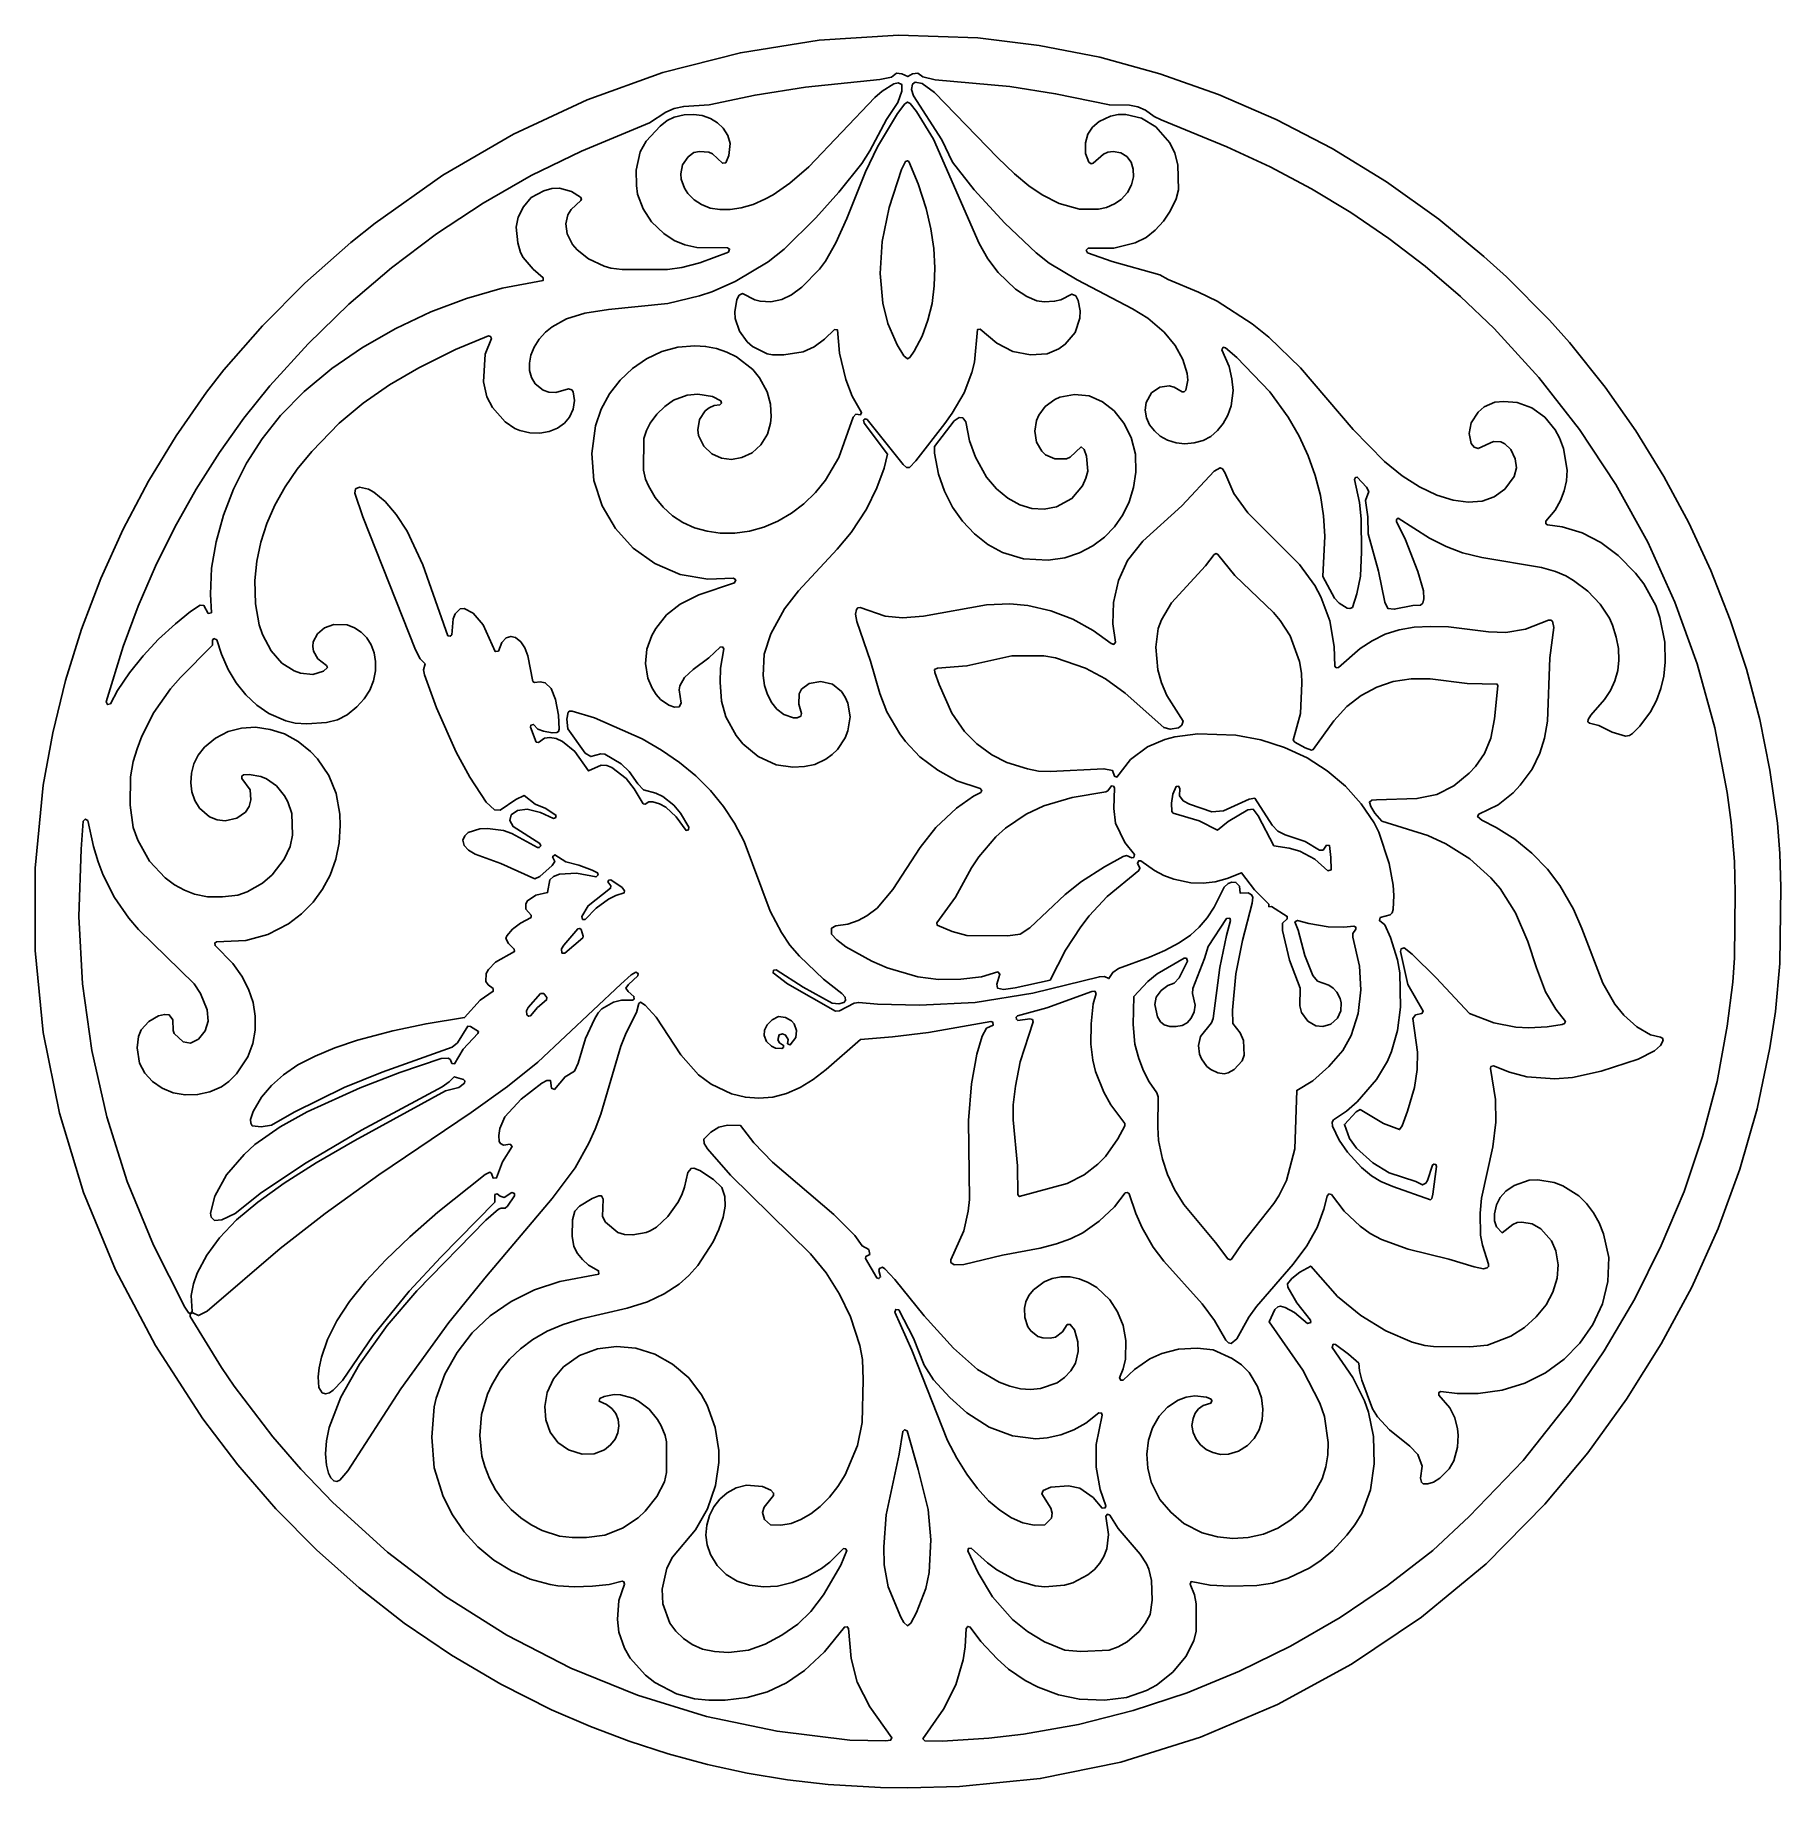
# Model space of a CAD drawing. Header units: metres. Extents: x 3 to 297, y 2 to 297.
import ezdxf

# ---------------------------------------------------------------- set-up
doc = ezdxf.new("R2010")
doc.units = ezdxf.units.M

msp = doc.modelspace()

# ---------------------------------------------------------------- linework, layer by layer
at = {"layer": 'CUT'}
for points in [[(150.0933, 2.0166), (145.475, 2.0756), (136.6701, 2.6045), (129.8243, 3.3944), (123.0274, 4.5125), (116.3369, 5.9509), (109.7256, 7.7354), (103.1642, 9.8831), (96.6393, 12.3409), (90.1052, 15.1667), (81.532, 19.4972), (73.2362, 24.3806), (65.2857, 29.7798), (57.708, 35.6898), (50.501, 42.1317), (43.6649, 49.0278), (37.3002, 56.391), (31.3611, 64.1733), (23.3832, 76.4897), (16.6932, 89.2206), (11.2939, 102.2742), (7.2432, 115.6234), (4.5128, 129.2071), (3.1298, 143.0078), (3.1317, 156.885), (4.4824, 170.8466), (6.0964, 179.6754), (8.268, 188.4467), (10.9681, 197.1314), (14.2158, 205.6455), (17.9702, 213.9482), (22.2356, 222.0084), (26.8874, 229.6737), (32.0229, 236.9823), (34.9397, 240.7537), (41.4236, 248.1757), (48.5812, 255.3621), (56.317, 262.1895), (60.3813, 265.4579), (71.7657, 273.5352), (83.7055, 280.4605), (96.0846, 286.2412), (108.8463, 290.8196), (121.902, 294.166), (135.1336, 296.2801), (148.5228, 297.1334), (161.8641, 296.6652), (172.1955, 295.4001), (182.4068, 293.4036), (192.498, 290.6158), (202.4147, 287.1232), (212.0947, 282.8983), (221.5163, 278.0119), (230.6704, 272.4091), (239.4908, 266.147), (247.0772, 259.8787), (250.8725, 256.407), (258.1073, 249.1135), (261.4922, 245.3459), (267.4967, 237.877), (272.6592, 230.4862), (277.3654, 222.8385), (281.5787, 214.997), (285.3053, 206.9587), (288.5705, 198.6926), (291.2983, 190.3606), (293.5274, 181.9102), (295.2276, 173.3785), (296.5162, 164.4458), (296.9287, 159.3523), (297.1045, 153.6895), (296.9279, 140.84), (296.1659, 132.7518), (295.2241, 126.6027), (293.0808, 116.3319), (290.1843, 106.2088), (286.5179, 96.2039), (282.0764, 86.3498), (276.9422, 76.7874), (271.1191, 67.4822), (264.5614, 58.4543), (257.3412, 49.798), (247.4502, 39.7633), (236.5668, 30.7816), (224.8028, 22.8584), (212.3293, 16.0921), (199.3681, 10.5916), (185.9797, 6.3841), (172.3928, 3.5986), (158.8146, 2.2817), (150.0933, 2.0166)], [(11.9963, 164.8889), (11.5777, 165.1468), (11.2394, 164.79), (10.9028, 160.0874), (10.5235, 148.7256), (11.1101, 137.4054), (12.6908, 126.145), (15.2078, 115.0296), (18.6608, 104.0897), (23.0497, 93.3841), (28.3308, 82.9385), (29.0483, 81.9268), (29.3758, 81.9563), (29.5643, 82.2257), (29.4421, 84.9421), (29.8003, 86.9014), (30.406, 88.6734), (32.037, 91.7184), (34.1893, 94.627), (37.0514, 97.6388), (40.664, 100.6627), (45.0775, 103.8486), (50.4796, 107.2844), (56.9714, 111.0446), (72.2479, 119.4007), (74.5035, 119.9345), (75.4279, 120.6982), (75.5017, 121.0535), (75.2859, 121.3021), (73.7146, 121.7566), (72.8615, 120.8748), (71.6618, 120.0442), (58.1079, 112.7548), (48.7765, 107.2848), (41.2347, 102.2575), (36.851, 98.7291), (34.5727, 97.6908), (33.3665, 97.5454), (32.8004, 98.1392), (32.6904, 98.8086), (33.4188, 101.6731), (35.3509, 105.2279), (38.3591, 108.6749), (40.1621, 110.328), (44.3744, 113.3303), (48.9555, 115.8257), (57.8626, 119.8691), (64.53, 122.454), (71.538, 124.8001), (72.7584, 124.8547), (73.0986, 124.5919), (73.325, 124.0015), (73.7837, 123.9424), (75.2047, 126.4134), (77.7107, 129.0321), (77.7979, 129.3926), (76.4311, 130.2383), (76.0098, 130.2826), (74.2446, 127.4725), (73.3727, 126.7592), (61.6016, 122.5003), (55.1658, 119.9263), (46.772, 115.8027), (42.9552, 113.601), (41.2137, 113.3154), (39.6899, 113.5145), (39.4365, 113.9108), (39.4007, 114.5409), (39.842, 115.9233), (41.2548, 118.305), (42.9167, 120.2933), (44.9788, 122.0841), (47.4036, 123.7366), (50.2884, 125.2362), (53.6101, 126.6168), (57.402, 127.9093), (63.3533, 129.4922), (68.9587, 130.666), (75.4595, 131.7111), (78.0769, 134.6239), (80.2898, 136.1584), (80.2479, 136.5896), (79.4003, 137.246), (79.0532, 137.7939), (79.1124, 139.1215), (79.4766, 139.8032), (80.6724, 141.0252), (83.8366, 142.8378), (83.8127, 143.2364), (82.836, 144.2129), (82.4178, 145.0273), (82.5731, 145.5059), (83.5192, 146.5961), (84.8643, 147.6379), (86.6635, 148.5696), (86.6548, 148.9736), (85.7831, 149.9496), (85.7772, 150.8708), (86.0496, 151.3857), (87.4457, 152.2979), (89.4215, 152.7486), (89.8315, 154.9012), (90.4404, 155.4485), (91.4093, 155.876), (94.2791, 156.0379), (97.5883, 155.3972), (97.9667, 155.7212), (97.819, 156.0971), (96.9263, 156.5415), (94.7067, 157.3797), (92.4945, 157.9523), (90.6335, 159.115), (90.2598, 158.7972), (90.649, 157.9931), (90.2256, 157.3138), (88.1436, 155.4939), (87.2862, 155.0987), (81.5336, 157.6604), (77.2234, 159.2154), (76.1008, 159.9133), (75.3775, 160.7022), (75.153, 161.6098), (75.4739, 162.3092), (76.0715, 162.8795), (78.021, 163.5036), (79.3093, 163.5674), (81.9988, 163.1873), (83.4098, 162.7111), (87.7115, 160.3555), (88.0132, 160.3356), (88.272, 160.6483), (88.1431, 160.9975), (83.6482, 163.8804), (83.0848, 164.8747), (83.3036, 165.8463), (84.3386, 166.6054), (86.0073, 166.792), (88.2094, 166.2575), (90.4051, 165.2522), (90.7558, 165.357), (90.8563, 165.7434), (89.1424, 166.9057), (87.3281, 167.6714), (85.4861, 169.1012), (84.1088, 168.4081), (81.4604, 166.6624), (80.5059, 166.6858), (79.1036, 167.9873), (76.345, 172.2134), (74.0469, 176.4272), (70.7346, 183.8433), (68.7077, 189.3938), (68.5503, 190.2868), (68.8108, 191.2605), (67.9862, 192.1075), (67.1873, 193.634), (58.3374, 215.9938), (56.9786, 220.0309), (57.1134, 220.7092), (57.7348, 220.9906), (59.2621, 220.6663), (60.1653, 220.1507), (62.0653, 218.6013), (63.9551, 216.4139), (65.7737, 213.5978), (68.4003, 207.963), (72.6542, 196.0061), (73.0373, 195.9114), (73.2969, 196.1634), (73.5309, 198.8285), (73.8525, 199.6767), (74.7345, 200.5346), (75.3991, 200.5702), (76.8753, 199.7795), (78.5898, 197.8589), (80.6189, 193.3372), (81.1418, 193.4308), (81.7304, 194.837), (82.4477, 195.6325), (83.2539, 195.8833), (84.0344, 195.7044), (84.9056, 194.993), (85.5858, 193.9841), (86.1286, 192.5991), (86.9234, 188.3054), (87.2267, 188.1089), (88.2065, 188.2367), (89.0297, 188.0839), (90.0436, 187.1374), (90.7909, 185.2903), (91.2901, 182.6193), (91.3787, 180.2893), (91.2521, 179.8748), (90.985, 179.7171), (90.1963, 179.6466), (88.7295, 179.9188), (87.7704, 180.297), (87.0717, 181.0673), (86.6196, 180.967), (86.5368, 180.6101), (87.5164, 178.1108), (87.8787, 178.0365), (88.9093, 178.7513), (89.8129, 178.891), (90.8567, 178.6754), (91.9196, 178.1903), (94.0087, 176.49), (96.3092, 173.2511), (98.4444, 174.2317), (99.3966, 174.1385), (100.2215, 173.8191), (102.648, 171.9828), (104.0233, 170.2267), (105.5313, 167.711), (105.8519, 167.6381), (106.4934, 168.0135), (107.1556, 168.0468), (108.2798, 167.7221), (109.3139, 167.1504), (111.0677, 165.5284), (112.7561, 163.2242), (113.1777, 163.3444), (113.2211, 163.7807), (111.8105, 166.1238), (110.6697, 167.4698), (108.8191, 168.9348), (107.6294, 169.4979), (105.5946, 170.0562), (104.6053, 171.0752), (103.1648, 173.161), (101.8377, 174.4323), (99.045, 176.041), (98.3962, 176.1064), (96.7055, 175.6596), (95.7757, 176.2417), (92.8262, 180.3249), (92.6611, 181.9814), (92.9082, 183.1149), (93.1363, 183.3071), (93.5469, 183.2777), (97.3214, 182.195), (105.3456, 178.6256), (108.6123, 176.7589), (111.6176, 174.6689), (114.3834, 172.4049), (116.8602, 169.931), (119.0438, 167.249), (120.9308, 164.4219), (122.5268, 161.3824), (126.9262, 149.656), (128.7977, 146.0586), (130.2358, 143.93), (131.8201, 142.0798), (135.8904, 138.1549), (138.9669, 135.7832), (139.5237, 135.1515), (139.5893, 134.5713), (139.3252, 134.2771), (138.4491, 134.005), (137.3451, 134.1637), (132.4573, 136.8139), (127.9031, 139.7591), (127.4707, 139.6889), (127.3923, 139.2259), (129.8492, 137.3978), (137.9164, 132.7879), (138.5951, 132.8748), (141.056, 134.1322), (141.8305, 134.2711), (144.9858, 133.9494), (152.0433, 133.8038), (161.409, 134.2428), (171.1132, 135.8216), (182.3462, 138.5776), (183.2115, 138.608), (183.9616, 138.2872), (184.5964, 139.3068), (185.5704, 139.9818), (190.7848, 141.8722), (193.377, 143.0077), (195.7734, 144.3223), (197.6733, 145.6168), (199.1646, 146.9624), (200.4918, 148.5227), (201.649, 150.2895), (203.3694, 153.6736), (204.0106, 154.3146), (204.6282, 154.5166), (205.3292, 154.4598), (205.9437, 153.8343), (206.0746, 152.6419), (207.3717, 152.7296), (207.9621, 152.3916), (208.1575, 151.9848), (208.0943, 151.0028), (206.4242, 144.6741), (205.3451, 139.1032), (204.7315, 132.9732), (204.8101, 130.7039), (206.0266, 129.1199), (206.5989, 127.877), (206.7239, 125.3862), (206.3869, 124.4123), (205.0527, 122.9879), (204.0054, 122.3927), (203.3682, 122.2509), (202.2686, 122.3856), (201.1353, 122.9526), (200.4544, 123.4805), (199.5303, 124.7677), (199.2162, 125.5633), (199.0102, 127.0339), (199.3657, 128.5243), (201.207, 130.8376), (201.5137, 131.5442), (202.6439, 140.1581), (203.7292, 145.5277), (204.4353, 148.0731), (204.2922, 148.4507), (203.7418, 148.3804), (200.6753, 143.7069), (200.0566, 141.656), (198.0559, 136.6269), (198.0225, 135.7671), (198.4595, 133.8034), (198.2837, 132.6808), (197.8074, 131.6254), (197.107, 130.8332), (196.2667, 130.3771), (195.2356, 130.1925), (194.1769, 130.1933), (193.2257, 130.4823), (192.6232, 131.0152), (192.1214, 131.8208), (191.6845, 133.9214), (191.9059, 135.1691), (192.7311, 136.25), (193.8607, 137.1104), (194.9436, 137.4942), (195.7751, 138.4043), (197.1829, 141.2285), (196.9902, 141.71), (196.6267, 141.7019), (192.0859, 139.0847), (190.5071, 137.7687), (188.1704, 135.2572), (188.0323, 130.5296), (188.3241, 127.262), (188.9825, 124.8025), (189.7951, 122.7672), (190.7376, 120.9112), (192.0229, 119.0402), (192.2411, 118.3947), (192.1631, 113.2775), (192.3108, 111.0445), (192.9732, 107.8503), (193.817, 105.3158), (194.9745, 102.7663), (196.5533, 100.2514), (201.9064, 93.8466), (203.9608, 91.0976), (204.3421, 90.9107), (204.6095, 91.0548), (206.3739, 93.6989), (211.7244, 100.393), (212.5804, 101.723), (213.8236, 104.3017), (215.2724, 109.6172), (215.5856, 119.4522), (218.2727, 121.0916), (220.9921, 123.4671), (223.3518, 126.1999), (224.7573, 128.7208), (225.9107, 132.3945), (226.3711, 136.3675), (226.1134, 140.3645), (224.9961, 145.2659), (225.0063, 145.8471), (225.5362, 146.5775), (225.5103, 146.9393), (225.1977, 147.1233), (223.5036, 146.9481), (220.8888, 147.007), (217.5855, 147.5364), (215.7122, 148.068), (215.2765, 147.8176), (215.8016, 146.4392), (216.9113, 142.1476), (218.2553, 138.8013), (219.0856, 137.8221), (220.9701, 137.1606), (221.7085, 136.6829), (222.3089, 136.0168), (222.8911, 134.9268), (223.0716, 134.2078), (223.0124, 132.8455), (222.4335, 131.594), (221.2902, 130.6256), (219.9792, 130.1904), (218.7814, 130.3482), (217.4532, 131.0974), (216.3573, 132.5516), (216.0888, 133.7206), (216.1702, 136.6949), (214.339, 141.3879), (213.164, 146.3506), (213.2027, 147.614), (213.9634, 148.34), (213.9741, 148.7332), (211.3441, 150.419), (210.8765, 150.3638), (210.8492, 150.7934), (208.4449, 153.2205), (206.2969, 156.1125), (203.8479, 155.1304), (201.828, 154.5676), (199.7929, 154.3317), (197.7149, 154.419), (194.8731, 155.0375), (193.208, 155.6589), (191.5952, 156.4803), (189.3261, 158.1084), (188.9573, 158.112), (188.7557, 157.6917), (189.1742, 156.8632), (188.9598, 156.4983), (183.6514, 152.1237), (180.6397, 148.8513), (179.2372, 147.0118), (176.6447, 143.081), (174.0288, 137.9904), (168.1359, 136.7258), (166.1909, 136.4599), (165.1748, 136.6675), (165.058, 137.3257), (165.5974, 139.0035), (165.2558, 139.401), (162.5052, 138.5999), (159.0235, 138.159), (155.2503, 138.131), (151.7549, 138.549), (146.629, 140.1127), (144.0405, 141.2313), (139.6476, 143.6326), (138.1099, 144.7777), (137.2316, 145.7771), (137.2404, 146.7638), (137.9446, 147.1587), (140.0002, 147.4166), (141.7326, 148.0499), (143.1914, 148.8385), (144.9189, 150.1406), (147.568, 153.2792), (152.1741, 160.3778), (154.8219, 163.7021), (158.3017, 166.9473), (161.1259, 168.9782), (162.3676, 169.6172), (162.5322, 169.94), (162.294, 170.2947), (158.336, 171.5835), (155.1461, 173.3582), (152.1315, 175.6378), (149.6731, 178.2132), (148.7406, 179.4744), (146.5342, 183.21), (145.3794, 186.2547), (143.821, 191.7205), (141.5088, 198.4228), (141.2944, 199.6248), (141.4365, 200.4312), (141.6659, 200.6911), (142.0465, 200.7417), (146.2476, 199.3116), (149.165, 199.0192), (152.7318, 199.3108), (163.3455, 201.1861), (167.2504, 201.3623), (170.2913, 201.0687), (174.1862, 200.1856), (177.8497, 198.77), (181.2724, 196.8838), (184.3173, 194.6694), (184.7687, 194.5517), (185.0348, 194.9395), (184.6239, 198.0174), (184.7157, 201.5733), (185.5371, 205.3003), (187.1037, 208.6814), (189.6733, 211.9429), (196.2392, 217.8643), (201.6724, 223.7077), (202.686, 224.2718), (203.0586, 224.1223), (203.4935, 223.5078), (205.0086, 219.958), (207.3112, 216.7076), (216.0374, 208.0098), (218.6277, 204.4646), (219.6308, 202.5727), (221.1348, 198.5225), (221.8964, 194.2164), (222.0106, 190.8848), (222.2348, 190.5988), (222.6287, 190.643), (226.2317, 193.8338), (228.2739, 195.1695), (230.4589, 196.2493), (232.8277, 196.9961), (235.3425, 197.4369), (238.1098, 197.5827), (241.1456, 197.4928), (247.8665, 196.6745), (250.7527, 196.5274), (254.0738, 197.1093), (257.9786, 198.5973), (258.38, 198.6334), (258.6456, 198.4468), (258.8715, 197.3853), (258.1969, 192.3068), (257.7877, 181.5973), (257.3169, 178.7368), (256.5182, 176.2143), (255.1973, 173.5162), (253.2063, 170.8226), (252.0232, 169.5782), (249.4788, 167.5325), (246.2224, 165.9797), (246.0314, 165.5487), (246.7663, 164.9594), (249.1625, 163.7436), (252.319, 161.7654), (255.1659, 159.4173), (257.8065, 156.6863), (259.869, 153.973), (262.1587, 149.951), (263.6051, 146.7333), (267.1097, 137.5316), (269.11, 133.989), (270.6319, 132.1163), (272.8613, 130.1436), (275.1215, 128.8207), (276.8191, 128.4408), (277.1456, 128.2336), (277.2697, 127.8387), (276.8406, 127.0141), (275.7853, 126.1053), (273.0419, 124.7289), (266.8119, 122.7003), (262.0208, 121.6365), (259.0571, 121.4017), (254.3096, 121.724), (251.4235, 122.5236), (248.6921, 123.5707), (248.2698, 123.4512), (248.185, 123.1191), (249.0576, 117.8977), (249.115, 114.0877), (248.6137, 109.9371), (246.6558, 101.2917), (246.4797, 98.792), (246.5403, 95.0678), (246.8498, 93.4074), (247.8766, 90.209), (247.8689, 89.8016), (247.6231, 89.5783), (246.9975, 89.4392), (245.4606, 89.7368), (241.1794, 91.0267), (234.3417, 92.7292), (229.8372, 94.3488), (227.9225, 95.3496), (226.2344, 96.5839), (223.5521, 99.1204), (221.3991, 101.9228), (221.0034, 102.0174), (220.6997, 101.6258), (220.1569, 99.4455), (218.9855, 96.3706), (217.2592, 93.3034), (214.989, 90.2098), (208.7979, 83.0557), (207.5333, 81.2615), (205.4807, 77.6286), (204.5263, 76.8706), (204.0554, 76.9633), (203.609, 77.4111), (201.7314, 80.6962), (199.6483, 83.5019), (193.1672, 90.717), (191.3741, 93.039), (189.5348, 96.3303), (188.4732, 98.7209), (187.3332, 102.0537), (187.0917, 102.2798), (186.7036, 102.1927), (184.8971, 99.8736), (182.3271, 97.4228), (179.5631, 95.4523), (177.4866, 94.441), (175.1275, 93.6044), (172.3772, 92.9022), (166.0306, 91.7262), (159.5393, 90.1468), (157.8712, 90.0947), (157.3558, 90.4684), (157.3562, 90.9332), (159.5026, 95.8267), (160.2482, 99.1264), (160.4532, 101.0769), (160.3076, 114.3993), (160.8366, 120.5838), (161.7175, 125.5471), (162.6302, 128.6134), (163.3598, 129.9062), (164.4701, 130.4476), (164.3967, 130.9689), (164.0714, 131.0504), (153.541, 129.2251), (147.5087, 128.4638), (142.1124, 128.0152), (136.3557, 122.9954), (134.172, 121.2775), (131.9578, 119.9163), (129.6479, 118.9227), (127.3848, 118.3339), (125.0146, 118.1213), (122.7489, 118.2991), (120.4095, 118.9012), (116.9805, 120.4837), (114.8663, 122.0568), (111.869, 125.4622), (107.6948, 131.7786), (105.8612, 133.7838), (105.0588, 134.2913), (104.7683, 134.0632), (104.3787, 132.5593), (102.6469, 129.122), (101.7728, 126.9093), (98.3761, 115.4316), (97.433, 112.9244), (96.3659, 110.5535), (94.0675, 106.4308), (90.1911, 101.2333), (79.1724, 88.1925), (72.8189, 80.3747), (64.717, 69.231), (55.7983, 55.415), (54.445, 53.8581), (53.9387, 53.6114), (53.4172, 53.6975), (52.9095, 54.2035), (52.56, 54.9968), (52.2054, 56.3613), (52.028, 58.273), (52.2089, 60.4645), (52.6729, 62.6976), (54.6021, 67.8082), (57.7387, 73.3483), (62.4391, 79.8717), (67.429, 85.6842), (79.0223, 97.5999), (81.1912, 99.4378), (81.6117, 99.6396), (82.2976, 99.6315), (82.6796, 99.9394), (83.8719, 101.6788), (83.8436, 102.1169), (83.3889, 102.2382), (82.1235, 101.4507), (81.4568, 101.6401), (80.9402, 102.038), (80.5481, 101.9279), (80.5249, 100.6504), (71.4584, 91.4055), (66.1088, 85.6468), (60.0565, 78.1921), (54.8824, 70.6403), (53.3343, 68.9771), (52.685, 68.5449), (52.0284, 68.377), (51.4765, 68.5496), (50.9211, 69.4361), (50.7959, 71.2126), (50.9734, 72.7711), (51.3378, 74.5502), (52.3556, 77.5165), (53.942, 80.6618), (56.0919, 83.9276), (58.8263, 87.3363), (62.2017, 90.9458), (66.2226, 94.8192), (70.9447, 98.9544), (78.9082, 105.2697), (79.7337, 105.6649), (79.9879, 105.4827), (80.2871, 104.667), (80.8422, 104.7149), (81.8335, 107.4449), (83.4427, 110.0089), (83.1246, 110.4272), (81.985, 110.2538), (81.5201, 110.4903), (81.2706, 110.87), (81.2082, 111.8583), (81.4151, 113.0396), (82.2503, 114.9782), (84.9895, 117.9818), (88.4676, 120.6954), (89.3314, 121.1108), (89.9276, 121.1198), (90.1065, 119.8191), (90.593, 119.6224), (92.3898, 121.7476), (93.9398, 122.6859), (94.5526, 124.041), (95.814, 128.2008), (97.3043, 131.4735), (97.9606, 132.5057), (98.5888, 133.1855), (100.5475, 134.3124), (101.8871, 134.6536), (103.703, 134.6534), (103.9921, 134.8231), (103.9706, 135.2895), (102.9749, 136.1133), (102.6235, 136.6602), (103.0387, 137.2908), (104.6513, 138.7481), (104.6581, 139.1436), (104.3156, 139.3416), (103.5299, 138.8934), (101.7471, 137.3679), (87.7694, 124.2109), (82.6601, 120.0994), (76.5563, 115.7559), (61.0258, 105.2361), (51.9849, 98.7407), (44.4263, 92.8227), (32.0974, 82.2799), (30.6557, 81.5327), (29.671, 82.0021), (29.2527, 81.8128), (29.259, 81.4169), (34.5366, 72.7786), (36.6789, 69.6379), (43.1662, 61.105), (47.9061, 55.6916), (53.2973, 50.096), (62.4658, 41.7159), (72.2634, 34.2356), (82.5614, 27.7135), (93.3263, 22.1865), (104.5595, 17.6246), (116.1734, 14.0573), (128.0738, 11.5489), (140.3418, 10.0834), (146.407, 9.9654), (147.1887, 10.0507), (147.4031, 10.4274), (143.7035, 15.6726), (141.5768, 19.8046), (140.5346, 23.7864), (140.0742, 28.8569), (139.9009, 29.1435), (139.407, 29.0905), (136.0366, 24.9101), (132.6783, 21.786), (129.6711, 19.7202), (126.4782, 18.2093), (123.0507, 17.2242), (119.3264, 16.8114), (116.5828, 16.8123), (114.1488, 17.0468), (111.1299, 17.8723), (107.4813, 19.7644), (105.9067, 20.9787), (103.3494, 23.8533), (102.3791, 25.5444), (101.4322, 28.2315), (101.2158, 30.3863), (101.4506, 33.5626), (102.3883, 36.3348), (102.254, 36.7211), (101.9614, 36.8062), (99.7745, 36.2945), (97.0098, 35.9717), (93.9882, 35.8837), (91.1297, 36.0599), (89.8436, 36.2464), (86.5001, 37.1768), (83.3357, 38.5622), (80.3813, 40.3602), (77.7076, 42.5824), (75.3762, 45.1261), (73.4007, 47.9924), (71.8306, 51.0745), (70.315, 55.9007), (69.927, 61.0958), (70.3427, 66.202), (70.6477, 67.6153), (72.1433, 71.6595), (74.1803, 75.3497), (76.7491, 78.6567), (79.7901, 81.5206), (83.2831, 83.9286), (87.2512, 85.8676), (91.4741, 87.2655), (98.0565, 88.5332), (98.0072, 89.0838), (96.3343, 90.0265), (95.2877, 90.9789), (94.4419, 92.0131), (93.8728, 93.1584), (93.5691, 94.9248), (93.6281, 97.6879), (94.0071, 99.1268), (94.8063, 99.9374), (96.9213, 101.2682), (98.0764, 101.7125), (98.5363, 101.6985), (98.7647, 101.1248), (98.6798, 98.2088), (99.1667, 97.2763), (101.2313, 95.5215), (102.3642, 95.1862), (103.8087, 95.1343), (106.0123, 95.5243), (106.7119, 95.8242), (107.7452, 96.4321), (109.6893, 98.2082), (111.3698, 100.5769), (112.0324, 101.8691), (112.5083, 103.1806), (113.0374, 105.6334), (113.595, 106.3082), (114.0605, 106.342), (115.0416, 105.9559), (117.389, 104.4511), (118.7688, 103.0938), (119.3005, 101.5925), (119.3298, 99.9431), (118.9783, 98.0892), (118.2809, 96.0234), (117.3064, 93.9598), (114.7314, 90.0006), (113.2226, 88.2887), (111.5597, 86.8353), (109.0468, 85.1821), (106.237, 83.8823), (102.8198, 82.7932), (95.0824, 81.0044), (92.0814, 80.0521), (89.3815, 78.9216), (86.9311, 77.5335), (84.8458, 75.9661), (82.9901, 74.1918), (81.4009, 72.1645), (80.0402, 69.9024), (79.2894, 68.3081), (78.3166, 64.9024), (77.995, 61.3273), (78.3666, 57.8683), (78.8399, 56.1208), (79.6266, 54.0897), (80.6416, 52.2107), (81.8893, 50.4458), (83.3089, 48.8852), (84.9044, 47.497), (86.6701, 46.3133), (88.5385, 45.3508), (91.4326, 44.4132), (93.5658, 44.1842), (95.9562, 44.1842), (99.0909, 44.5836), (102.0488, 45.7534), (104.6723, 47.4927), (105.888, 48.6188), (107.8268, 51.0706), (109.0986, 53.5744), (109.4498, 55.1507), (109.4499, 60.3085), (109.2443, 61.367), (108.5303, 62.9862), (107.9158, 64.064), (106.51, 65.8077), (104.7547, 67.154), (103.8066, 67.6378), (101.7253, 68.2027), (100.6552, 68.2549), (98.9799, 67.9364), (98.2194, 67.5809), (98.1081, 67.1574), (99.3635, 66.5479), (100.2235, 65.8927), (100.908, 65.0489), (101.3088, 64.0558), (101.4284, 62.9911), (101.2345, 61.8132), (100.7827, 60.7376), (100.0464, 59.7639), (98.9991, 58.9324), (97.2459, 58.2413), (95.2324, 58.2198), (92.9473, 58.9257), (91.1645, 60.1802), (89.879, 61.9135), (89.1195, 64.0078), (88.9417, 66.2447), (89.3582, 68.6094), (90.4142, 70.8722), (92.1203, 72.9041), (94.7857, 74.7995), (97.8094, 75.9671), (101.0126, 76.352), (104.2794, 76.055), (107.485, 75.046), (110.4804, 73.3853), (113.2014, 71.0749), (115.372, 68.1989), (116.3001, 66.4612), (117.6296, 62.7273), (118.2443, 58.8352), (118.246, 56.8127), (117.7111, 52.938), (116.347, 49.0311), (114.3213, 45.4786), (110.4793, 40.8716), (109.4819, 38.9982), (108.7275, 35.4799), (108.8422, 33.0135), (110.0304, 29.7604), (111.0076, 28.4218), (112.2994, 27.1618), (113.7896, 26.1615), (115.4869, 25.3899), (117.5549, 24.966), (119.8953, 24.8198), (123.2666, 25.2194), (126.0531, 26.2022), (128.8741, 27.7121), (131.5396, 29.5881), (133.7404, 31.7055), (135.8858, 34.5203), (138.8201, 39.5463), (139.8114, 42.0175), (139.618, 42.2961), (139.2442, 42.3015), (136.9337, 40.0448), (135.5395, 38.985), (133.2039, 37.642), (130.6402, 36.5972), (128.1461, 36.0036), (125.7644, 35.8554), (123.4399, 36.1531), (121.348, 36.8411), (119.52, 37.9499), (117.9909, 39.4493), (116.839, 41.3058), (116.2799, 42.9332), (116.099, 44.5861), (116.2195, 46.2375), (116.6825, 47.8579), (117.437, 49.325), (118.44, 50.621), (119.6456, 51.7106), (121.1765, 52.5459), (122.9359, 52.974), (125.6193, 52.7615), (127.0062, 52.1617), (127.4751, 51.6693), (127.4742, 51.249), (125.8922, 49.2946), (125.6023, 48.4081), (125.9477, 47.2304), (126.9691, 46.3233), (128.6848, 46.2626), (130.4393, 46.5648), (132.0955, 47.1989), (133.7598, 48.1786), (135.3401, 49.4203), (136.9078, 50.988), (138.2962, 52.7561), (139.5211, 54.7218), (141.6217, 59.6704), (142.4089, 63.5469), (142.5829, 70.7246), (142.4378, 74.1268), (142.029, 76.5141), (140.4342, 81.3266), (138.5913, 85.1298), (136.3431, 88.7181), (133.6965, 91.9447), (120.2331, 105.2023), (116.357, 109.6058), (115.7894, 110.5242), (115.7352, 111.2662), (116.9458, 112.4056), (118.2692, 113.2751), (119.7437, 113.5879), (121.9254, 113.5362), (124.1526, 110.635), (127.2854, 107.3863), (137.6262, 98.539), (141.1553, 95.0109), (142.3785, 93.2603), (143.5096, 92.6546), (143.6897, 91.8534), (143.0435, 91.5169), (142.9443, 91.1556), (144.8694, 87.8768), (145.2207, 87.7827), (145.509, 88.055), (145.2224, 89.1194), (145.2997, 89.4917), (145.8025, 89.6811), (146.2181, 89.4208), (147.902, 87.6189), (152.8606, 81.5167), (157.7737, 76.0783), (161.7996, 72.4859), (165.443, 70.3119), (167.2635, 69.6437), (169.0736, 69.2291), (170.7419, 69.0892), (172.4085, 69.2399), (175.2294, 70.2447), (176.4622, 71.1236), (177.5174, 72.2302), (178.3256, 73.5087), (178.7913, 75.5171), (178.7329, 77.1327), (178.1568, 79.1193), (177.4366, 80.0469), (176.9338, 80.0392), (176.1291, 78.8009), (174.9793, 77.9238), (174.054, 77.7217), (172.8116, 77.8117), (172.005, 78.0462), (170.7893, 78.9639), (170.3116, 79.6414), (169.7734, 81.2372), (169.7412, 82.7688), (169.9519, 83.8678), (170.4512, 84.9024), (171.2527, 85.8549), (173.0449, 87.2392), (174.4037, 87.7986), (175.8815, 88.0701), (177.4168, 88.0402), (178.9473, 87.7105), (180.4728, 87.1123), (181.9163, 86.2591), (184.1031, 84.2022), (185.4187, 82.1778), (186.3198, 79.8787), (186.7727, 77.3439), (186.7136, 74.2249), (186.3584, 72.585), (185.7412, 71.0905), (185.9533, 70.6464), (186.3502, 70.6838), (188.2278, 72.4466), (190.8452, 74.2404), (192.8299, 75.1719), (195.6548, 75.9124), (198.7839, 76.0303), (201.4866, 75.7548), (204.696, 74.342), (206.2465, 73.2726), (207.5368, 71.9839), (208.9788, 69.6306), (209.6474, 67.694), (209.8872, 65.807), (209.7665, 64.0054), (209.2548, 62.3195), (208.4148, 60.8478), (207.2581, 59.6567), (205.745, 58.7123), (204.0652, 58.2126), (202.7508, 58.179), (201.431, 58.4686), (200.3367, 59.0032), (199.362, 59.7951), (198.6289, 60.7423), (198.1399, 61.8424), (197.9255, 63.0262), (198.1079, 64.2131), (198.4788, 65.1405), (199.0447, 65.8646), (199.7916, 66.3794), (201.1226, 66.8185), (201.3022, 67.2123), (201.1457, 67.4661), (200.3843, 67.8252), (198.3882, 68.0491), (196.9362, 67.8171), (195.5985, 67.3132), (193.8045, 66.1456), (192.3889, 64.5968), (191.2986, 62.6686), (190.6189, 60.5789), (190.3489, 58.2368), (190.4932, 55.8716), (191.0833, 53.4733), (192.4942, 50.5606), (194.3531, 48.4341), (196.5754, 46.5368), (199.6418, 44.9778), (202.2163, 44.271), (204.7856, 44.0128), (207.4206, 44.1842), (209.9654, 44.7627), (212.3643, 45.7455), (214.59, 47.1329), (216.585, 48.8966), (217.9269, 50.5613), (219.8686, 54.0718), (220.4632, 56.0574), (220.8074, 58.0844), (220.8906, 60.1965), (220.2588, 64.5288), (219.4775, 66.7948), (216.6139, 72.3476), (210.9354, 80.5057), (211.905, 82.5869), (212.4019, 83.0259), (212.8433, 83.1198), (213.6254, 82.9279), (215.1739, 82.0372), (217.4054, 80.2182), (217.924, 80.3918), (217.8988, 80.7882), (215.5968, 83.7018), (214.0598, 86.303), (214.03, 86.8686), (214.7636, 87.7657), (216.113, 88.8385), (217.9235, 89.8904), (222.4387, 84.7728), (226.3441, 81.5642), (230.5636, 78.9722), (235.0147, 77.0792), (237.1291, 76.4977), (238.5847, 76.3228), (244.7196, 76.2649), (247.6734, 76.557), (251.6175, 78.074), (253.9346, 79.5345), (255.9085, 81.3063), (257.5664, 83.3535), (258.7005, 85.5115), (259.4247, 87.8295), (259.5907, 90.1079), (259.2069, 92.4424), (258.4645, 94.1347), (256.6772, 96.1734), (255.2207, 97.0076), (253.4818, 97.2893), (252.6874, 97.2091), (251.9852, 96.8867), (250.1465, 95.4777), (249.2143, 96.4854), (248.8487, 97.508), (248.8761, 98.6846), (249.1859, 100.1706), (249.8331, 101.4485), (250.8053, 102.5089), (252.2039, 103.4695), (254.7062, 104.3227), (256.1438, 104.4169), (258.9358, 103.9467), (260.3835, 103.3628), (263.055, 101.6892), (264.3652, 100.4139), (265.561, 98.8506), (266.508, 97.1568), (267.2466, 95.3177), (268.1009, 91.3409), (267.9752, 87.2752), (267.0337, 83.5438), (265.4359, 80.0522), (263.2474, 76.917), (260.5862, 74.1968), (257.4526, 71.9204), (253.9649, 70.1765), (250.153, 68.9946), (246.1317, 68.4358), (242.5742, 68.4326), (239.8308, 68.7472), (239.5219, 68.621), (239.4744, 68.1585), (241.3347, 65.9924), (242.2088, 64.3432), (242.6647, 62.4842), (242.7295, 61.4298), (242.6369, 59.3692), (242.0166, 57.0647), (241.2366, 55.7245), (239.641, 54.1589), (238.5901, 53.5091), (237.6308, 53.2075), (236.8365, 53.2362), (236.5567, 53.4804), (236.4219, 54.1579), (236.6845, 56.1901), (235.9445, 58.1455), (234.6308, 59.5661), (231.2036, 62.3177), (229.18, 64.5173), (228.325, 65.86), (226.5261, 70.6663), (226.1133, 72.2585), (226.0331, 73.5095), (224.3095, 75.0427), (222.0869, 76.6849), (221.7185, 76.7054), (221.5312, 76.185), (225.0118, 71.1396), (226.9746, 67.2141), (227.6563, 65.263), (228.4914, 61.1775), (228.6377, 56.6104), (228.0208, 52.2074), (226.515, 48.2359), (225.3647, 46.3279), (223.9991, 44.5555), (221.636, 42.0128), (219.7036, 40.3478), (217.7917, 39.0957), (214.1039, 37.3396), (211.4948, 36.4717), (208.8355, 36.0889), (204.3076, 35.9718), (200.9691, 36.1473), (197.7899, 36.7548), (197.6293, 36.3467), (198.3321, 34.5545), (198.638, 33.0161), (198.638, 28.39), (198.2382, 26.7784), (196.9187, 24.1385), (194.7191, 21.5123), (191.9388, 19.3188), (190.2951, 18.4347), (186.9129, 17.2232), (183.1934, 16.8114), (178.9706, 16.9606), (175.4417, 17.6662), (172.0362, 18.9965), (169.8343, 20.0988), (167.0539, 21.9949), (165.1391, 23.7339), (162.3606, 26.6879), (160.5988, 29.1062), (160.1711, 29.1976), (159.9292, 28.8731), (159.761, 25.7787), (159.43, 23.6121), (158.1566, 19.3589), (156.1061, 15.2578), (152.63, 10.2893), (152.9523, 9.9547), (155.9067, 9.878), (163.7441, 10.3746), (169.5497, 11.0495), (178.8284, 12.7127), (188.0398, 15.0594), (197.1081, 18.0442), (205.9409, 21.6718), (214.547, 25.8728), (222.8849, 30.6988), (230.8717, 36.0808), (238.4981, 42.0057), (244.6017, 47.7014), (253.675, 57.1264), (261.5605, 67.086), (267.325, 75.5997), (272.4747, 84.3761), (276.9625, 93.3514), (280.7845, 102.4251), (283.9234, 111.6658), (286.3502, 120.968), (288.0457, 130.2656), (288.9799, 137.6525), (289.2727, 141.7822), (289.3896, 152.8353), (289.2721, 157.9673), (288.7175, 164.5332), (288.043, 169.6037), (285.9701, 180.5227), (283.0074, 191.2592), (279.2327, 201.6728), (274.6678, 211.7653), (269.2845, 221.476), (263.1698, 230.7193), (256.352, 239.4953), (248.8057, 247.7132), (243.1481, 253.1375), (237.2226, 258.2124), (231.1082, 262.8925), (224.7017, 267.2505), (218.0607, 271.2578), (211.0983, 274.9431), (203.8143, 278.3068), (192.7208, 282.8437), (191.5648, 283.4245), (190.0832, 284.5115), (188.7999, 285.0372), (187.4249, 285.3191), (184.0375, 285.3788), (174.9763, 287.2554), (167.2648, 288.4823), (154.6765, 289.5985), (152.632, 290.0729), (151.7931, 290.7056), (150.8649, 290.5943), (150.0783, 290.1513), (149.0973, 290.5975), (148.2069, 290.7056), (147.327, 290.0695), (145.3517, 289.6276), (132.8555, 288.3655), (124.3826, 287.0216), (116.6184, 285.3809), (112.347, 285.1164), (110.748, 284.7488), (109.3584, 284.1278), (106.6052, 282.3456), (95.1369, 277.6062), (86.6891, 273.4702), (78.5568, 268.8182), (70.7078, 263.6536), (63.1695, 257.9633), (55.9614, 251.8058), (49.0979, 245.1477), (42.6481, 238.085), (38.2759, 232.6565), (34.1647, 226.8542), (30.2632, 220.6939), (26.6657, 214.2876), (23.3894, 207.7044), (20.5017, 200.9956), (17.9856, 194.2095), (15.1051, 184.8641), (15.3264, 184.4171), (15.8062, 184.5533), (17.0272, 186.7739), (19.0098, 189.7478), (21.3362, 192.6364), (23.9179, 195.4249), (26.7512, 197.9953), (29.2938, 200.0941), (30.9582, 201.1458), (31.5525, 201.0681), (32.2941, 199.7606), (32.8321, 199.8653), (32.6619, 203.0205), (32.8659, 207.3618), (33.5997, 211.8401), (34.8466, 216.3249), (36.5389, 220.7014), (38.735, 225.0341), (41.3831, 229.1501), (44.4473, 233.0647), (48.4168, 237.1218), (53.1211, 240.9986), (58.2929, 244.5341), (63.9032, 247.7374), (69.7757, 250.528), (75.7678, 252.7912), (81.7591, 254.4961), (88.6592, 255.7911), (88.6628, 256.2834), (87.0031, 257.7295), (85.3372, 259.6676), (84.8452, 260.5131), (84.4001, 262.1295), (84.1661, 264.7804), (84.4636, 266.4748), (85.3479, 268.2198), (86.6426, 269.7797), (88.8013, 270.9055), (90.169, 271.2905), (91.4426, 271.3814), (93.4425, 270.7828), (94.9646, 269.8424), (95.1294, 269.5602), (95.0363, 269.2664), (93.3743, 267.7746), (92.8223, 266.8773), (92.5275, 265.3346), (92.7376, 263.662), (93.6102, 261.8916), (94.3884, 260.9901), (96.3421, 259.4746), (98.9318, 258.2228), (100.0673, 257.8664), (102.0019, 257.6411), (109.6407, 257.6705), (112.0527, 257.9901), (115.0824, 258.8066), (119.8689, 260.5813), (120.0675, 261.1017), (119.7313, 261.3284), (114.5357, 261.3863), (112.5351, 261.8084), (110.7692, 262.5614), (108.99, 263.7503), (106.934, 265.6651), (105.4963, 267.8658), (104.5973, 270.3672), (104.3796, 271.789), (104.3504, 274.3915), (105.0023, 277.4673), (106.0143, 279.2799), (108.3675, 281.8092), (109.5883, 282.7348), (110.7721, 283.2871), (112.4108, 283.6839), (114.0031, 283.7738), (115.4778, 283.5634), (116.8356, 283.1102), (118.0487, 282.3817), (118.9983, 281.4354), (119.7555, 280.2428), (120.1516, 278.8512), (119.9724, 276.8472), (119.4289, 275.6379), (118.9066, 275.5449), (117.2173, 277.1126), (116.5756, 277.4338), (115.0133, 277.5244), (114.0724, 277.3613), (113.1081, 276.6392), (112.1696, 275.2782), (111.8648, 273.7801), (111.9275, 272.8981), (112.4963, 271.3306), (113.0468, 270.4847), (114.1009, 269.4029), (115.3521, 268.578), (116.804, 268.0088), (118.4345, 267.7503), (120.1887, 267.7502), (122.0088, 268.0334), (124.0227, 268.6254), (126.0159, 269.4933), (127.437, 270.2489), (130.2302, 272.1785), (133.397, 274.9637), (144.5065, 286.5988), (145.7822, 287.6946), (147.7191, 288.9422), (148.4637, 289.1053), (149.0703, 288.8217), (149.0936, 287.688), (148.4071, 285.7685), (146.5246, 282.9401), (143.6772, 277.6281), (142.342, 275.5234), (138.4671, 270.7096), (134.5913, 266.3646), (129.2599, 261.0918), (126.5549, 258.9516), (121.0208, 255.6568), (117.0686, 253.9295), (115.0317, 253.2495), (109.6851, 251.9499), (99.7147, 250.9234), (95.7158, 250.3088), (92.6403, 249.3471), (90.2265, 247.9838), (89.0973, 247.0899), (87.9992, 245.933), (87.156, 244.6141), (86.6216, 243.2445), (86.3746, 241.9162), (86.4018, 240.6346), (86.7341, 239.4562), (87.3435, 238.4237), (88.6941, 237.3299), (89.6591, 237.0194), (90.8009, 236.9604), (92.9314, 237.5728), (93.4943, 237.4039), (93.7343, 237.0716), (93.9593, 235.6251), (93.7334, 234.1356), (93.1415, 232.8249), (92.2509, 231.7891), (91.0984, 230.959), (89.6773, 230.3652), (88.1098, 230.0937), (86.4554, 230.1538), (84.7782, 230.5641), (83.9078, 230.9183), (82.2912, 232.035), (80.1421, 234.4153), (79.1914, 236.2247), (78.6279, 238.751), (78.9229, 243.3989), (79.9642, 246.059), (79.8316, 246.4025), (79.5095, 246.491), (73.9107, 244.172), (67.7392, 241.1296), (62.7857, 238.245), (58.3769, 235.1801), (54.3357, 231.7834), (49.7083, 227.0395), (47.2886, 224.0672), (45.2466, 221.0652), (43.5276, 218.0087), (42.1575, 214.8943), (41.1373, 211.7525), (40.4596, 208.5404), (40.1413, 205.3134), (40.2277, 201.3945), (40.8617, 197.8623), (41.4238, 196.2328), (42.8604, 193.4496), (44.6976, 191.3825), (46.7567, 190.0834), (47.842, 189.6892), (49.8769, 189.4703), (51.6755, 190.0194), (52.3499, 190.6343), (52.2209, 190.9845), (50.742, 192.1246), (50.0388, 193.4014), (49.889, 194.2124), (49.982, 194.9905), (50.6695, 196.3066), (51.8676, 197.32), (53.4587, 197.8763), (55.6756, 197.813), (56.9315, 197.3251), (58.0529, 196.5972), (58.9935, 195.6265), (59.719, 194.4485), (60.2314, 193.1213), (60.4727, 191.6458), (60.4408, 190.0673), (60.1092, 188.3941), (59.4771, 186.8354), (58.5656, 185.3943), (57.294, 184.0291), (55.6776, 182.6869), (54.0467, 181.8472), (52.1933, 181.4018), (48.9064, 181.1965), (46.9184, 181.2846), (45.3654, 181.6491), (42.5025, 182.9362), (40.4744, 184.3187), (38.6173, 186.0601), (36.9918, 188.0754), (35.6285, 190.3089), (34.4991, 192.8853), (33.7209, 195.3103), (33.2385, 195.5252), (32.9855, 195.2538), (33.0039, 194.4278), (27.6296, 188.9921), (25.9369, 187.0355), (23.1409, 183.1), (21.0891, 179.083), (20.3012, 176.9858), (19.6535, 174.8322), (19.2252, 172.232), (19.1361, 167.4904), (19.6496, 163.708), (20.4178, 161.6066), (22.3915, 158.0587), (25.0488, 155.2176), (26.6207, 154.0614), (28.2671, 153.1702), (29.9924, 152.5197), (32.1832, 152.0243), (34.6824, 152.0266), (37.2579, 152.3393), (38.864, 152.8943), (41.4034, 154.3402), (43.0749, 155.7563), (45.0736, 158.3835), (46.099, 160.5254), (46.4904, 162.4215), (46.3781, 166.0806), (45.6802, 168.0314), (45.1297, 169.039), (43.7704, 170.7343), (42.0905, 171.9143), (41.1301, 172.3068), (39.1923, 172.639), (38.2228, 172.5604), (37.9567, 172.3782), (37.9612, 171.9524), (39.3618, 170.0377), (39.4367, 168.4021), (39.1583, 167.2346), (38.5849, 166.3216), (37.1115, 165.2891), (35.1301, 164.8214), (33.8007, 164.9982), (32.4793, 165.5362), (30.7981, 166.9848), (30.0155, 168.2511), (29.5318, 169.7007), (29.351, 171.2654), (29.4773, 172.8857), (29.8914, 174.4186), (30.6134, 175.9215), (31.6375, 177.2169), (33.4908, 178.7489), (35.6694, 179.8542), (37.9061, 180.4412), (40.26, 180.5898), (42.7333, 180.2334), (45.1122, 179.4601), (47.425, 178.194), (49.4887, 176.5082), (50.6815, 175.2603), (52.5775, 172.4916), (53.8089, 169.4423), (54.4354, 165.975), (54.4967, 164.078), (54.3218, 161.1631), (53.7632, 158.4092), (52.7961, 155.7193), (51.5189, 153.322), (49.9353, 151.1533), (47.987, 149.1798), (45.8067, 147.5227), (42.3167, 145.7006), (38.6304, 144.6973), (33.7084, 144.4838), (33.378, 144.249), (33.4344, 143.8477), (36.4413, 140.8092), (37.957, 138.6868), (39.0701, 136.5172), (39.835, 134.2548), (40.1993, 131.94), (40.1953, 129.5925), (39.7824, 127.3279), (38.9695, 125.1067), (37.0511, 122.2447), (35.7803, 120.9744), (34.4994, 120.0673), (32.5562, 119.186), (30.4926, 118.7372), (28.4009, 118.7072), (26.3971, 119.0663), (24.5397, 119.8154), (22.9193, 120.9259), (21.6307, 122.3332), (20.7376, 124.0227), (20.3277, 126.6322), (20.534, 128.5268), (20.9903, 129.6261), (22.27, 131.0467), (23.918, 132.0117), (24.9122, 132.2497), (25.737, 132.1652), (26.3036, 131.3437), (26.3626, 129.5311), (26.5676, 129.0476), (28.0803, 127.6277), (29.3165, 127.3885), (30.6543, 128.1017), (31.7758, 129.4753), (32.2783, 131.0952), (32.1135, 132.9956), (30.9976, 135.7857), (29.9049, 137.3751), (20.5354, 146.5699), (18.9298, 148.4435), (16.4971, 151.9313), (14.5792, 155.6746), (13.7478, 157.9267), (12.9497, 160.5287), (11.9963, 164.8889)], [(180.4814, 261.2459), (180.1198, 260.9164), (180.3647, 260.4928), (184.5215, 259.0074), (192.5089, 256.755), (193.9293, 255.9767), (199.0246, 253.8671), (202.1749, 252.3052), (208.0623, 248.5267), (210.8787, 246.2738), (216.1821, 241.1169), (225.0633, 230.7123), (230.3719, 225.3441), (233.3446, 222.9321), (236.2443, 221.066), (239.1369, 219.6797), (241.8968, 218.8149), (244.4291, 218.5038), (246.7986, 218.6818), (248.8194, 219.4116), (250.6085, 220.6816), (252.2091, 222.8233), (252.5611, 224.2799), (252.3658, 225.7877), (251.6317, 227.3393), (250.6206, 228.3342), (249.9365, 228.6437), (248.7051, 228.6895), (246.1229, 227.5151), (245.4347, 227.7373), (244.9561, 228.3928), (244.595, 230.0631), (244.9539, 231.8546), (246.0976, 233.6173), (247.13, 234.5356), (248.9462, 235.3167), (250.4437, 235.4343), (252.6668, 235.2547), (255.134, 234.3663), (257.3208, 232.8169), (259.0865, 230.673), (259.7992, 229.3437), (260.5092, 227.5292), (261.0983, 223.8918), (261.0039, 222.0749), (260.6279, 220.3975), (260.0036, 218.7507), (259.0816, 217.1534), (257.5298, 215.2658), (257.531, 214.8567), (257.7801, 214.681), (260.248, 214.3316), (263.623, 213.321), (266.7871, 211.7203), (269.7175, 209.5224), (272.6398, 206.5442), (273.9928, 204.7692), (276.0145, 201.0775), (276.7276, 199.0936), (277.5344, 194.9446), (277.6222, 191.5431), (277.3827, 189.2119), (276.907, 187.1074), (276.1617, 185.1155), (275.1513, 183.2175), (273.3325, 180.7532), (272.0999, 179.5559), (271.5759, 179.221), (270.9527, 179.1202), (268.6983, 179.7442), (266.4619, 180.8685), (264.8448, 181.2627), (264.5984, 181.5163), (264.6182, 181.8895), (265.0774, 182.6338), (267.4163, 185.2492), (268.4071, 186.7802), (269.1173, 188.3962), (269.6162, 190.1483), (269.8153, 191.9), (269.7278, 193.8299), (269.3778, 195.7648), (268.7409, 197.7563), (268.2164, 198.9702), (266.6821, 201.2992), (264.5728, 203.526), (262.1964, 205.3299), (260.8623, 206.1003), (259.1698, 206.8053), (256.7823, 207.4844), (246.7319, 209.1778), (243.4652, 209.9521), (240.7263, 211.0133), (237.9114, 212.4208), (232.6718, 215.7832), (232.3917, 215.5948), (232.3636, 215.2584), (233.8963, 212.1284), (235.9833, 206.8349), (236.8933, 203.547), (236.9583, 202.2026), (236.7791, 201.5085), (236.3864, 201.1243), (235.1199, 201.088), (232.0001, 200.4732), (230.8974, 200.6137), (230.397, 201.6405), (229.3386, 206.8969), (227.6045, 213.1353), (227.5162, 216.0332), (227.1636, 218.7619), (227.6856, 220.2955), (227.2994, 221.0059), (225.7696, 222.7159), (225.4444, 222.6199), (225.3173, 222.3056), (226.1133, 218.4244), (226.4107, 215.6678), (226.499, 210.1102), (226.2909, 206.0089), (225.6987, 203.0824), (224.9565, 200.7845), (224.4983, 200.5928), (224.0622, 200.6585), (222.7276, 201.4884), (221.9425, 202.3439), (219.9564, 205.9678), (220.2769, 212.7923), (220.1044, 216.1694), (219.5744, 219.5856), (218.6993, 222.9628), (217.5035, 226.2833), (215.986, 229.5772), (214.1199, 232.811), (211.0446, 237.0473), (205.4661, 242.8309), (203.5928, 244.5019), (203.1913, 244.5626), (202.9618, 244.1177), (204.1694, 241.3076), (204.6715, 239.2339), (204.8774, 237.3159), (204.5191, 234.7316), (203.9518, 233.1188), (203.2017, 231.71), (202.239, 230.5363), (201.0941, 229.5727), (199.7954, 228.8781), (198.3202, 228.4562), (196.7574, 228.3061), (195.2505, 228.457), (193.8333, 228.909), (192.5972, 229.5957), (191.5951, 230.4818), (190.7978, 231.513), (190.271, 232.6696), (190.0739, 233.9826), (190.2244, 235.267), (191.0936, 236.8872), (192.4955, 237.862), (194.0755, 238.0997), (194.9134, 237.8752), (196.3043, 237.0669), (196.6341, 237.0843), (196.9014, 237.3668), (197.2182, 239.0312), (197.1279, 240.1733), (196.409, 242.4846), (195.1077, 244.8482), (193.2259, 247.1303), (190.4753, 249.4435), (187.9413, 251.0442), (178.6068, 255.9016), (173.8868, 258.7368), (171.6799, 260.4742), (166.4366, 265.454), (161.2429, 271.0871), (157.6273, 275.7593), (155.8104, 279.4774), (151.0233, 286.9095), (150.6994, 287.9695), (150.8835, 288.8758), (151.3448, 289.1946), (152.5148, 289.001), (154.5555, 287.4488), (165.2114, 276.531), (168.0225, 273.7795), (170.4379, 271.7728), (172.7051, 270.2334), (175.5751, 268.7693), (178.9781, 267.8407), (182.1681, 267.8077), (183.5668, 268.1221), (184.8782, 268.6922), (186.0131, 269.4593), (187.0993, 270.6365), (187.761, 271.9046), (188.0756, 273.2578), (188.0509, 274.5433), (187.6682, 275.7086), (186.9415, 276.6647), (185.9551, 277.2927), (184.6403, 277.523), (183.7581, 277.4442), (183.0515, 277.0847), (181.2884, 275.5803), (180.9789, 275.4793), (180.5393, 275.7583), (180.031, 277.1822), (180.0243, 279.0017), (180.395, 280.4284), (181.1784, 281.6121), (182.31, 282.5816), (184.22, 283.463), (185.5126, 283.7433), (186.7832, 283.7742), (189.4227, 283.1309), (191.8708, 281.6587), (194.2222, 278.9984), (195.046, 277.2619), (195.5606, 275.2949), (195.6735, 271.0653), (195.2792, 269.5616), (194.2801, 267.4752), (193.1523, 265.8095), (191.7356, 264.3011), (190.1988, 263.0723), (188.3878, 262.1669), (184.7579, 261.2648), (180.4814, 261.2459)], [(118.443, 234.8908), (118.7239, 235.1786), (118.6287, 235.535), (117.2072, 236.2836), (114.7124, 236.6538), (112.9397, 236.5147), (110.627, 235.6477), (109.1899, 234.6045), (107.8362, 233.2823), (106.7191, 231.8094), (106.062, 230.5738), (105.6442, 229.2182), (105.5892, 223.8712), (105.9227, 222.3727), (106.439, 221.2166), (107.5478, 219.2897), (108.8963, 217.6242), (110.4572, 216.2143), (112.2181, 215.0646), (114.1567, 214.1738), (116.2869, 213.6012), (118.4935, 213.29), (120.9488, 213.2893), (123.443, 213.6128), (125.8694, 214.3087), (128.1995, 215.2749), (130.4755, 216.6324), (132.5952, 218.2327), (134.5385, 220.0929), (136.2503, 222.1757), (138.4727, 225.9995), (140.8755, 232.8249), (141.327, 233.2868), (142.1218, 233.2216), (142.3138, 233.6118), (140.7343, 236.3529), (139.6295, 239.1311), (138.6029, 243.5609), (138.2237, 247.5226), (137.7362, 247.5419), (136.0326, 245.9244), (134.3073, 244.6667), (132.4569, 243.8252), (129.2197, 243.3066), (127.3079, 243.2763), (126.3937, 243.4585), (123.9581, 244.7097), (123.0543, 245.4986), (121.7186, 247.2857), (121.0203, 249.4316), (120.9639, 250.548), (121.3172, 252.6391), (121.6939, 253.3278), (122.2266, 253.5983), (124.3484, 252.5454), (125.2232, 252.3083), (127.0153, 252.2228), (128.8868, 252.6284), (130.4779, 253.3809), (132.2229, 254.6879), (135.234, 257.7256), (136.2108, 259.0563), (137.9807, 262.1348), (139.8411, 266.2627), (142.9829, 274.1011), (144.9791, 278.2988), (148.3262, 283.937), (149.5711, 285.5401), (150.026, 285.8447), (150.4971, 285.59), (151.5424, 284.2505), (154.409, 279.6106), (162.1108, 262.0392), (163.5552, 259.4374), (165.2985, 257.1673), (168.2155, 254.3677), (170.1542, 253.1418), (171.8082, 252.3874), (173.0194, 252.1924), (174.8127, 252.3031), (175.8549, 252.5737), (177.7171, 253.5102), (178.3588, 253.246), (178.7703, 252.4655), (179.1251, 250.706), (179.0676, 249.4915), (178.2497, 247.0762), (176.6004, 245.0689), (175.5142, 244.29), (173.5703, 243.4655), (170.7344, 243.3057), (167.794, 243.8382), (165.0956, 245.2406), (162.2883, 247.605), (161.795, 247.5486), (161.3056, 242.0807), (160.8893, 240.3341), (159.5563, 236.8762), (157.5642, 233.4486), (156.3266, 231.7381), (151.4295, 225.462), (150.3475, 224.3384), (149.843, 224.3327), (149.2754, 224.8124), (143.2386, 232.3967), (142.925, 232.4995), (142.6258, 232.2923), (142.7351, 231.7646), (146.689, 226.5678), (146.1287, 224.236), (144.8634, 220.9094), (143.1169, 217.329), (140.5339, 213.3959), (138.1986, 210.5872), (131.7061, 203.5686), (129.3067, 200.5243), (126.9978, 196.3112), (125.9162, 192.9063), (125.7189, 189.3031), (125.9778, 187.6065), (126.4532, 186.0924), (127.1791, 184.7177), (128.0575, 183.6442), (129.1973, 182.7699), (130.8168, 182.2001), (131.4767, 182.2015), (132.0897, 182.4766), (132.1601, 182.9008), (131.7137, 184.4784), (131.7796, 186.234), (132.1636, 186.9821), (133.4894, 187.9688), (135.4431, 188.2954), (137.3771, 187.8471), (138.9459, 186.6046), (139.562, 185.6697), (139.9813, 184.6708), (140.3658, 182.3733), (139.9831, 179.9664), (139.5547, 178.797), (138.2493, 176.834), (137.3489, 175.9871), (136.2925, 175.2112), (134.4225, 174.3439), (132.7008, 173.9938), (130.7381, 173.9017), (127.946, 174.2691), (124.8788, 175.6462), (122.2962, 177.8175), (121.1912, 179.1857), (119.463, 182.3616), (118.7074, 185.0141), (118.4718, 188.2136), (118.5623, 190.5234), (119.1017, 193.7846), (118.8688, 194.1581), (118.4651, 194.1029), (116.5662, 192.2657), (113.9336, 190.3398), (112.4931, 188.9808), (111.7259, 187.5943), (111.575, 186.9018), (111.9186, 184.6278), (111.592, 184.0451), (110.8217, 183.9833), (109.8328, 184.3377), (108.4536, 185.2769), (107.6891, 186.0957), (107.0317, 187.1576), (106.3325, 188.8762), (105.9329, 191.3258), (106.1505, 193.7553), (106.9687, 196.0636), (107.6453, 197.2367), (109.4394, 199.5005), (111.7627, 201.3117), (114.8926, 202.8744), (120.9037, 204.9198), (121.1263, 205.3928), (120.7543, 205.6696), (116.426, 205.5417), (111.7438, 206.334), (107.4775, 208.1648), (103.8357, 210.7514), (100.8465, 214.0366), (98.627, 217.8835), (97.2453, 222.1116), (96.8541, 226.7097), (97.5014, 231.3479), (98.48, 234.1665), (99.8729, 236.745), (101.6511, 239.0567), (103.7257, 241.0128), (106.0972, 242.643), (108.6487, 243.8297), (111.3785, 244.5715), (114.196, 244.8386), (116.0455, 244.7221), (117.8594, 244.3688), (119.6366, 243.7563), (121.2445, 242.9478), (123.9667, 240.811), (125.1345, 239.4288), (126.4285, 237.0469), (126.9479, 234.9757), (127.0655, 232.8601), (126.9706, 231.8003), (126.4591, 229.9501), (125.3532, 228.1262), (123.9039, 226.8237), (122.1647, 225.9926), (120.4252, 225.6992), (118.6959, 225.9036), (117.0795, 226.637), (115.7591, 227.893), (114.8692, 229.6931), (114.7228, 230.65), (114.9969, 232.421), (115.9633, 233.8549), (116.6423, 234.3896), (117.4743, 234.7502), (118.443, 234.8908)], [(150.2781, 275.8258), (150.0087, 275.9681), (149.6909, 275.8461), (149.0283, 274.4745), (146.9487, 268.0908), (145.7862, 262.3953), (145.435, 256.9785), (145.8686, 251.979), (146.7365, 248.5807), (148.3178, 245.0072), (149.4211, 243.1542), (150.0244, 242.6251), (150.4073, 242.843), (151.1698, 243.9219), (152.4819, 246.4646), (153.4666, 249.1074), (154.1613, 251.9263), (154.5373, 254.8881), (154.6523, 257.9365), (154.4468, 261.1756), (153.9558, 264.4969), (153.1678, 267.9462), (151.8508, 272.103), (150.2781, 275.8258)], [(173.7246, 208.7366), (169.5842, 208.9407), (166.0533, 210.033), (163.5663, 211.3777), (161.2926, 213.1768), (159.3138, 215.2791), (157.6266, 217.6353), (156.2635, 220.3238), (155.2404, 223.2158), (154.5693, 226.7461), (154.5968, 227.8438), (157.9144, 232.186), (158.7046, 232.7219), (159.3265, 232.6852), (159.8323, 232.025), (160.4506, 228.8274), (161.5061, 226.0701), (163.3575, 222.7195), (165.0331, 220.7259), (166.9079, 219.1403), (168.9313, 218.0348), (170.9829, 217.4472), (173.0239, 217.3329), (175.1414, 217.7286), (177.7152, 219.0834), (179.4917, 221.2601), (180.0877, 222.5321), (180.3706, 223.6965), (180.1502, 226.2224), (179.7804, 227.3371), (179.2993, 227.7935), (177.4229, 226.0806), (176.7787, 225.7588), (174.8274, 225.7625), (173.2847, 226.4714), (172.6435, 227.0573), (171.7656, 228.5669), (171.4701, 230.4202), (171.7732, 232.2426), (172.1534, 233.1499), (173.2412, 234.6198), (174.8239, 235.8004), (175.6901, 236.1863), (178.1664, 236.6346), (180.6, 236.3671), (182.8687, 235.4), (184.8351, 233.8496), (186.4754, 231.7924), (187.6832, 229.3805), (188.4134, 226.548), (188.5003, 223.552), (188.1147, 220.9694), (187.3729, 218.5366), (186.3037, 216.3389), (184.9078, 214.3489), (183.2145, 212.5964), (181.2538, 211.1406), (179.0014, 209.9729), (176.5436, 209.1179), (173.7246, 208.7366)], [(229.6219, 148.5426), (229.4914, 148.0593), (230.433, 147.3247), (231.3494, 145.1802), (232.5247, 141.4202), (232.9401, 139.2616), (233.0616, 133.4474), (232.5558, 129.5525), (231.546, 126.0008), (230.8356, 124.3761), (229.0198, 121.2717), (225.7268, 117.5297), (223.975, 115.9586), (221.7546, 114.4852), (221.5585, 114.112), (221.5938, 113.4139), (222.7119, 111.0976), (224.0932, 109.0707), (226.4805, 106.4532), (228.1846, 105.0643), (229.7097, 104.1405), (231.7558, 103.2622), (238.0757, 101.0546), (238.3455, 101.2576), (238.4993, 101.9655), (239.1341, 106.6314), (238.9949, 106.9729), (238.6705, 107.055), (238.4216, 106.8884), (237.5718, 104.2746), (237.3192, 103.8401), (236.7489, 103.5329), (235.6158, 104.1111), (231.1108, 105.5638), (228.3845, 107.2383), (225.6278, 109.7017), (224.4371, 111.3405), (223.5905, 113.7371), (225.5771, 115.835), (226.2413, 116.2248), (230.1575, 113.8622), (232.8852, 112.863), (233.3523, 113.5001), (234.2381, 115.9472), (235.3971, 119.916), (235.8653, 122.9613), (235.8915, 125.8931), (235.1029, 131.5595), (235.5788, 132.1869), (236.6555, 132.4265), (236.8716, 132.8046), (234.2619, 137.2828), (233.0577, 142.8595), (233.1572, 143.3052), (233.6459, 143.4504), (235.0209, 142.3855), (239.0353, 138.4297), (244.6783, 132.4157), (248.7737, 130.8031), (252.4811, 130.0817), (254.6293, 129.9955), (257.7391, 130.1707), (260.2695, 130.5521), (260.6762, 130.7198), (260.8048, 131.0695), (259.2136, 133.1057), (257.4709, 136.0353), (255.9167, 140.0823), (254.5052, 144.5196), (252.4187, 149.3601), (249.8069, 153.4574), (248.2652, 155.235), (244.6966, 158.424), (240.6559, 160.9801), (237.6295, 162.3465), (229.9093, 164.7759), (228.6976, 166.1358), (228.0348, 167.251), (227.8091, 168.0088), (228.2042, 168.3304), (228.9975, 168.4027), (235.798, 168.5766), (239.1421, 169.293), (242.0438, 170.7281), (244.6144, 172.8426), (245.6507, 173.9678), (247.1842, 176.1535), (248.2302, 178.7537), (248.8747, 182.0269), (249.4366, 187.5466), (249.3194, 187.8529), (244.2838, 187.9357), (238.0287, 188.7548), (234.8306, 188.7537), (231.7857, 188.2808), (229.0403, 187.3639), (226.4393, 185.9284), (224.0292, 184.062), (221.8101, 181.7005), (218.3447, 176.8279), (218.084, 176.7518), (216.998, 177.1451), (215.2575, 178.0594), (214.9783, 178.4456), (216.2125, 182.9314), (216.4402, 188.0302), (216.38, 189.727), (216.0346, 191.6456), (214.4499, 195.9984), (212.8024, 198.5783), (211.6819, 199.9068), (205.1373, 206.1575), (202.2875, 209.6792), (201.9874, 209.8241), (201.6849, 209.6843), (200.2055, 207.7624), (194.5068, 201.5393), (192.8025, 198.6888), (192.2677, 197.1996), (191.8419, 194.0914), (192.1859, 190.2496), (192.7907, 188.084), (193.7179, 185.9643), (196.4238, 181.606), (196.2532, 180.9606), (195.6419, 180.512), (194.2637, 180.2591), (193.2046, 180.5341), (186.6715, 186.3348), (183.3552, 188.7508), (180.0212, 190.5352), (174.9749, 192.2752), (172.9919, 192.5939), (167.5888, 192.5925), (160.0335, 190.9273), (155.0714, 190.5396), (154.5928, 190.3116), (154.6223, 189.7961), (155.3493, 187.8172), (157.5055, 182.9503), (159.6039, 179.8912), (161.7265, 177.7974), (164.2197, 175.9501), (166.762, 174.6525), (170.212, 173.5815), (172.0769, 173.2048), (174.072, 173.1202), (183.1067, 173.6162), (184.5706, 173.2887), (184.8848, 172.3593), (185.2915, 172.192), (187.5997, 175.1516), (190.4388, 177.2947), (193.3619, 178.5515), (195.0546, 178.9995), (198.9023, 179.507), (205.3129, 179.2729), (209.4999, 178.4801), (213.5104, 177.1859), (217.3016, 175.424), (220.7205, 173.239), (223.7884, 170.6673), (226.4423, 167.7122), (228.5962, 164.4814), (229.3867, 162.9337), (231.1539, 157.6549), (231.7986, 154.0218), (231.9188, 152.2726), (231.8315, 149.9078), (231.651, 149.3598), (231.2815, 149.041), (229.6219, 148.5426)], [(184.871, 170.3712), (184.7012, 170.6622), (184.368, 170.7123), (183.781, 169.8909), (183.4392, 169.6954), (177.7449, 168.7819), (172.964, 167.3557), (170.0393, 165.9798), (166.5225, 163.5871), (164.9001, 162.1409), (162.0564, 158.7996), (160.8069, 156.9081), (158.1417, 151.9901), (154.9981, 147.6935), (155.04, 147.2547), (157.5442, 146.2125), (160.0412, 145.548), (166.9133, 145.4636), (169.0094, 145.7713), (170.65, 146.8336), (176.604, 152.438), (179.331, 154.6013), (183.1971, 157.0908), (186.3414, 158.8256), (186.9271, 158.9982), (187.7817, 158.5999), (188.1387, 158.6675), (188.2458, 159.1451), (186.6365, 161.1882), (185.0675, 164.4306), (184.8, 166.8929), (184.871, 170.3712)], [(195.9117, 170.2952), (195.688, 170.6731), (195.284, 170.6286), (194.7287, 169.3162), (194.4792, 167.8049), (194.5656, 166.4187), (194.7697, 166.143), (199.1652, 164.8193), (202.2402, 163.2753), (204.046, 164.7008), (207.3117, 166.6724), (208.2251, 166.7792), (209.1019, 165.6839), (211.7231, 160.6398), (214.2804, 160.2498), (216.0972, 159.7108), (218.5987, 158.3867), (220.8055, 156.4287), (221.3439, 156.579), (221.3331, 158.6928), (221.0828, 160.7095), (220.588, 160.7226), (220.004, 159.8942), (219.4143, 159.8827), (216.9867, 161.3458), (213.5989, 162.4675), (212.3892, 163.0871), (211.4262, 164.1089), (208.4986, 168.6442), (207.561, 168.5129), (203.2204, 166.5326), (201.2849, 166.343), (197.5223, 167.6495), (196.4656, 168.1943), (195.821, 169.0261), (195.9117, 170.2952)], [(100.1053, 154.9122), (99.743, 154.8486), (99.5938, 154.5502), (100.064, 153.895), (100.0476, 153.4875), (96.2466, 150.5327), (95.1909, 148.7097), (95.3157, 148.2308), (95.7804, 148.2353), (97.636, 150.1084), (99.6874, 151.6616), (100.9205, 152.2968), (102.3229, 152.7061), (102.3841, 153.077), (101.9996, 153.609), (100.1053, 154.9122)], [(95.1033, 146.5283), (94.848, 146.7355), (94.4955, 146.6504), (92.1651, 143.9315), (91.7722, 143.3175), (91.8331, 142.5806), (92.3226, 142.5742), (95.3426, 145.1201), (95.4362, 145.4249), (95.1033, 146.5283)], [(85.9491, 132.1853), (86.2307, 131.9474), (86.5559, 132.0249), (87.7381, 133.4159), (89.2591, 134.6914), (89.3106, 135.1182), (88.772, 135.7676), (88.2567, 135.7609), (86.1693, 133.389), (85.8955, 132.8497), (85.9491, 132.1853)], [(181.7831, 135.7671), (181.5835, 136.1499), (181.077, 136.1231), (173.5084, 133.3668), (168.5761, 131.9919), (168.3325, 131.758), (168.3628, 131.4217), (168.6061, 131.2423), (170.6462, 131.4878), (171.0534, 131.3806), (171.1859, 131.0096), (169.01, 124.2748), (168.1973, 120.1813), (167.8477, 117.0395), (167.8473, 114.5238), (168.5499, 106.7591), (168.6104, 101.9122), (168.8557, 101.5881), (176.9024, 103.7594), (179.7795, 105.2531), (182.1043, 107.0519), (183.3678, 108.3155), (185.4397, 111.3109), (186.6258, 113.4823), (186.6003, 113.8785), (184.2842, 117.004), (183.0963, 119.168), (181.7095, 122.6163), (181.2295, 124.5295), (180.8755, 127.239), (180.9619, 130.6686), (181.3156, 134.0046), (181.7831, 135.7671)], [(128.8904, 126.4871), (129.1591, 126.6882), (129.1721, 127.0235), (128.4941, 127.4402), (128.1743, 127.9535), (128.4227, 128.8348), (128.986, 128.9975), (129.5174, 128.7375), (129.9325, 128.0074), (129.8442, 127.3128), (130.2887, 127.1013), (131.2076, 128.3505), (131.3606, 129.5615), (130.9548, 130.6384), (130.4926, 131.143), (129.5072, 131.7243), (128.3389, 131.8879), (127.22, 131.3459), (126.411, 130.5087), (125.927, 129.5733), (125.8883, 128.6809), (126.2994, 127.7093), (127.1273, 126.8796), (127.7917, 126.5533), (128.8904, 126.4871)], [(148.5583, 82.5061), (148.0659, 82.5878), (147.8964, 82.1182), (150.7527, 75.7198), (156.777, 60.5394), (158.3189, 57.542), (160.0384, 54.8286), (161.8105, 52.4446), (163.6992, 50.38), (165.5762, 48.7589), (167.5314, 47.4729), (169.4579, 46.6678), (171.3861, 46.2619), (173.1723, 46.323), (174.2573, 47.4394), (174.3969, 48.2747), (174.1919, 49.109), (172.6422, 51.525), (172.8975, 52.0785), (174.1785, 52.6743), (177.1233, 52.886), (179.0245, 52.4887), (181.2695, 50.9099), (182.7869, 49.1307), (183.3027, 49.1719), (183.4037, 49.5202), (182.4589, 52.2588), (181.782, 56.0491), (181.7859, 59.8653), (182.8244, 64.7707), (182.7043, 65.1199), (182.2405, 65.169), (180.0687, 63.4363), (178.0315, 62.3263), (175.8559, 61.4735), (173.5605, 60.9617), (171.6243, 60.8166), (167.7294, 61.2852), (163.7712, 62.7539), (160.0208, 65.1507), (157.1416, 67.7373), (154.4236, 70.725), (152.8364, 73.1944), (151.0367, 77.7604), (148.5583, 82.5061)], [(149.9601, 62.1304), (149.5484, 62.3308), (149.2371, 62.0388), (148.6222, 58.2222), (146.4265, 47.9732), (146.0208, 42.617), (146.1096, 39.5527), (146.7793, 35.873), (148.9242, 30.7756), (149.4063, 29.8832), (150.0472, 29.3261), (150.5884, 29.7425), (151.5652, 31.5786), (153.1124, 35.5825), (153.6902, 38.3094), (153.9795, 43.7885), (153.511, 48.8997), (151.8474, 55.6118), (149.9601, 62.1304)], [(184.1093, 47.9552), (183.6973, 48.0918), (183.4141, 47.7628), (183.8709, 44.6729), (183.6056, 42.2694), (183.1171, 40.9805), (182.4108, 39.8594), (181.5254, 38.7876), (180.4193, 37.8699), (177.8949, 36.5494), (176.4619, 36.1576), (173.1687, 35.8862), (171.5023, 36.068), (168.2806, 37.0053), (165.0745, 38.7416), (163.5088, 39.8954), (160.7473, 42.3662), (160.2904, 42.3331), (160.1677, 41.924), (161.9058, 38.2401), (164.3332, 34.1801), (167.7102, 30.3705), (170.2648, 28.3351), (173.0811, 26.6347), (176.4979, 25.2189), (179.219, 24.9659), (184.0032, 25.1897), (185.496, 25.7613), (187.0149, 26.6195), (189.0262, 28.3686), (190.0563, 29.7174), (190.8739, 31.2375), (191.2451, 33.6464), (191.0982, 36.9282), (190.6792, 38.8353), (190.2807, 39.7283), (189.1943, 41.394), (185.4956, 45.6825), (184.1093, 47.9552)]]:
    msp.add_lwpolyline(points, close=True, dxfattribs=at)

doc.saveas('drawing.dxf')
